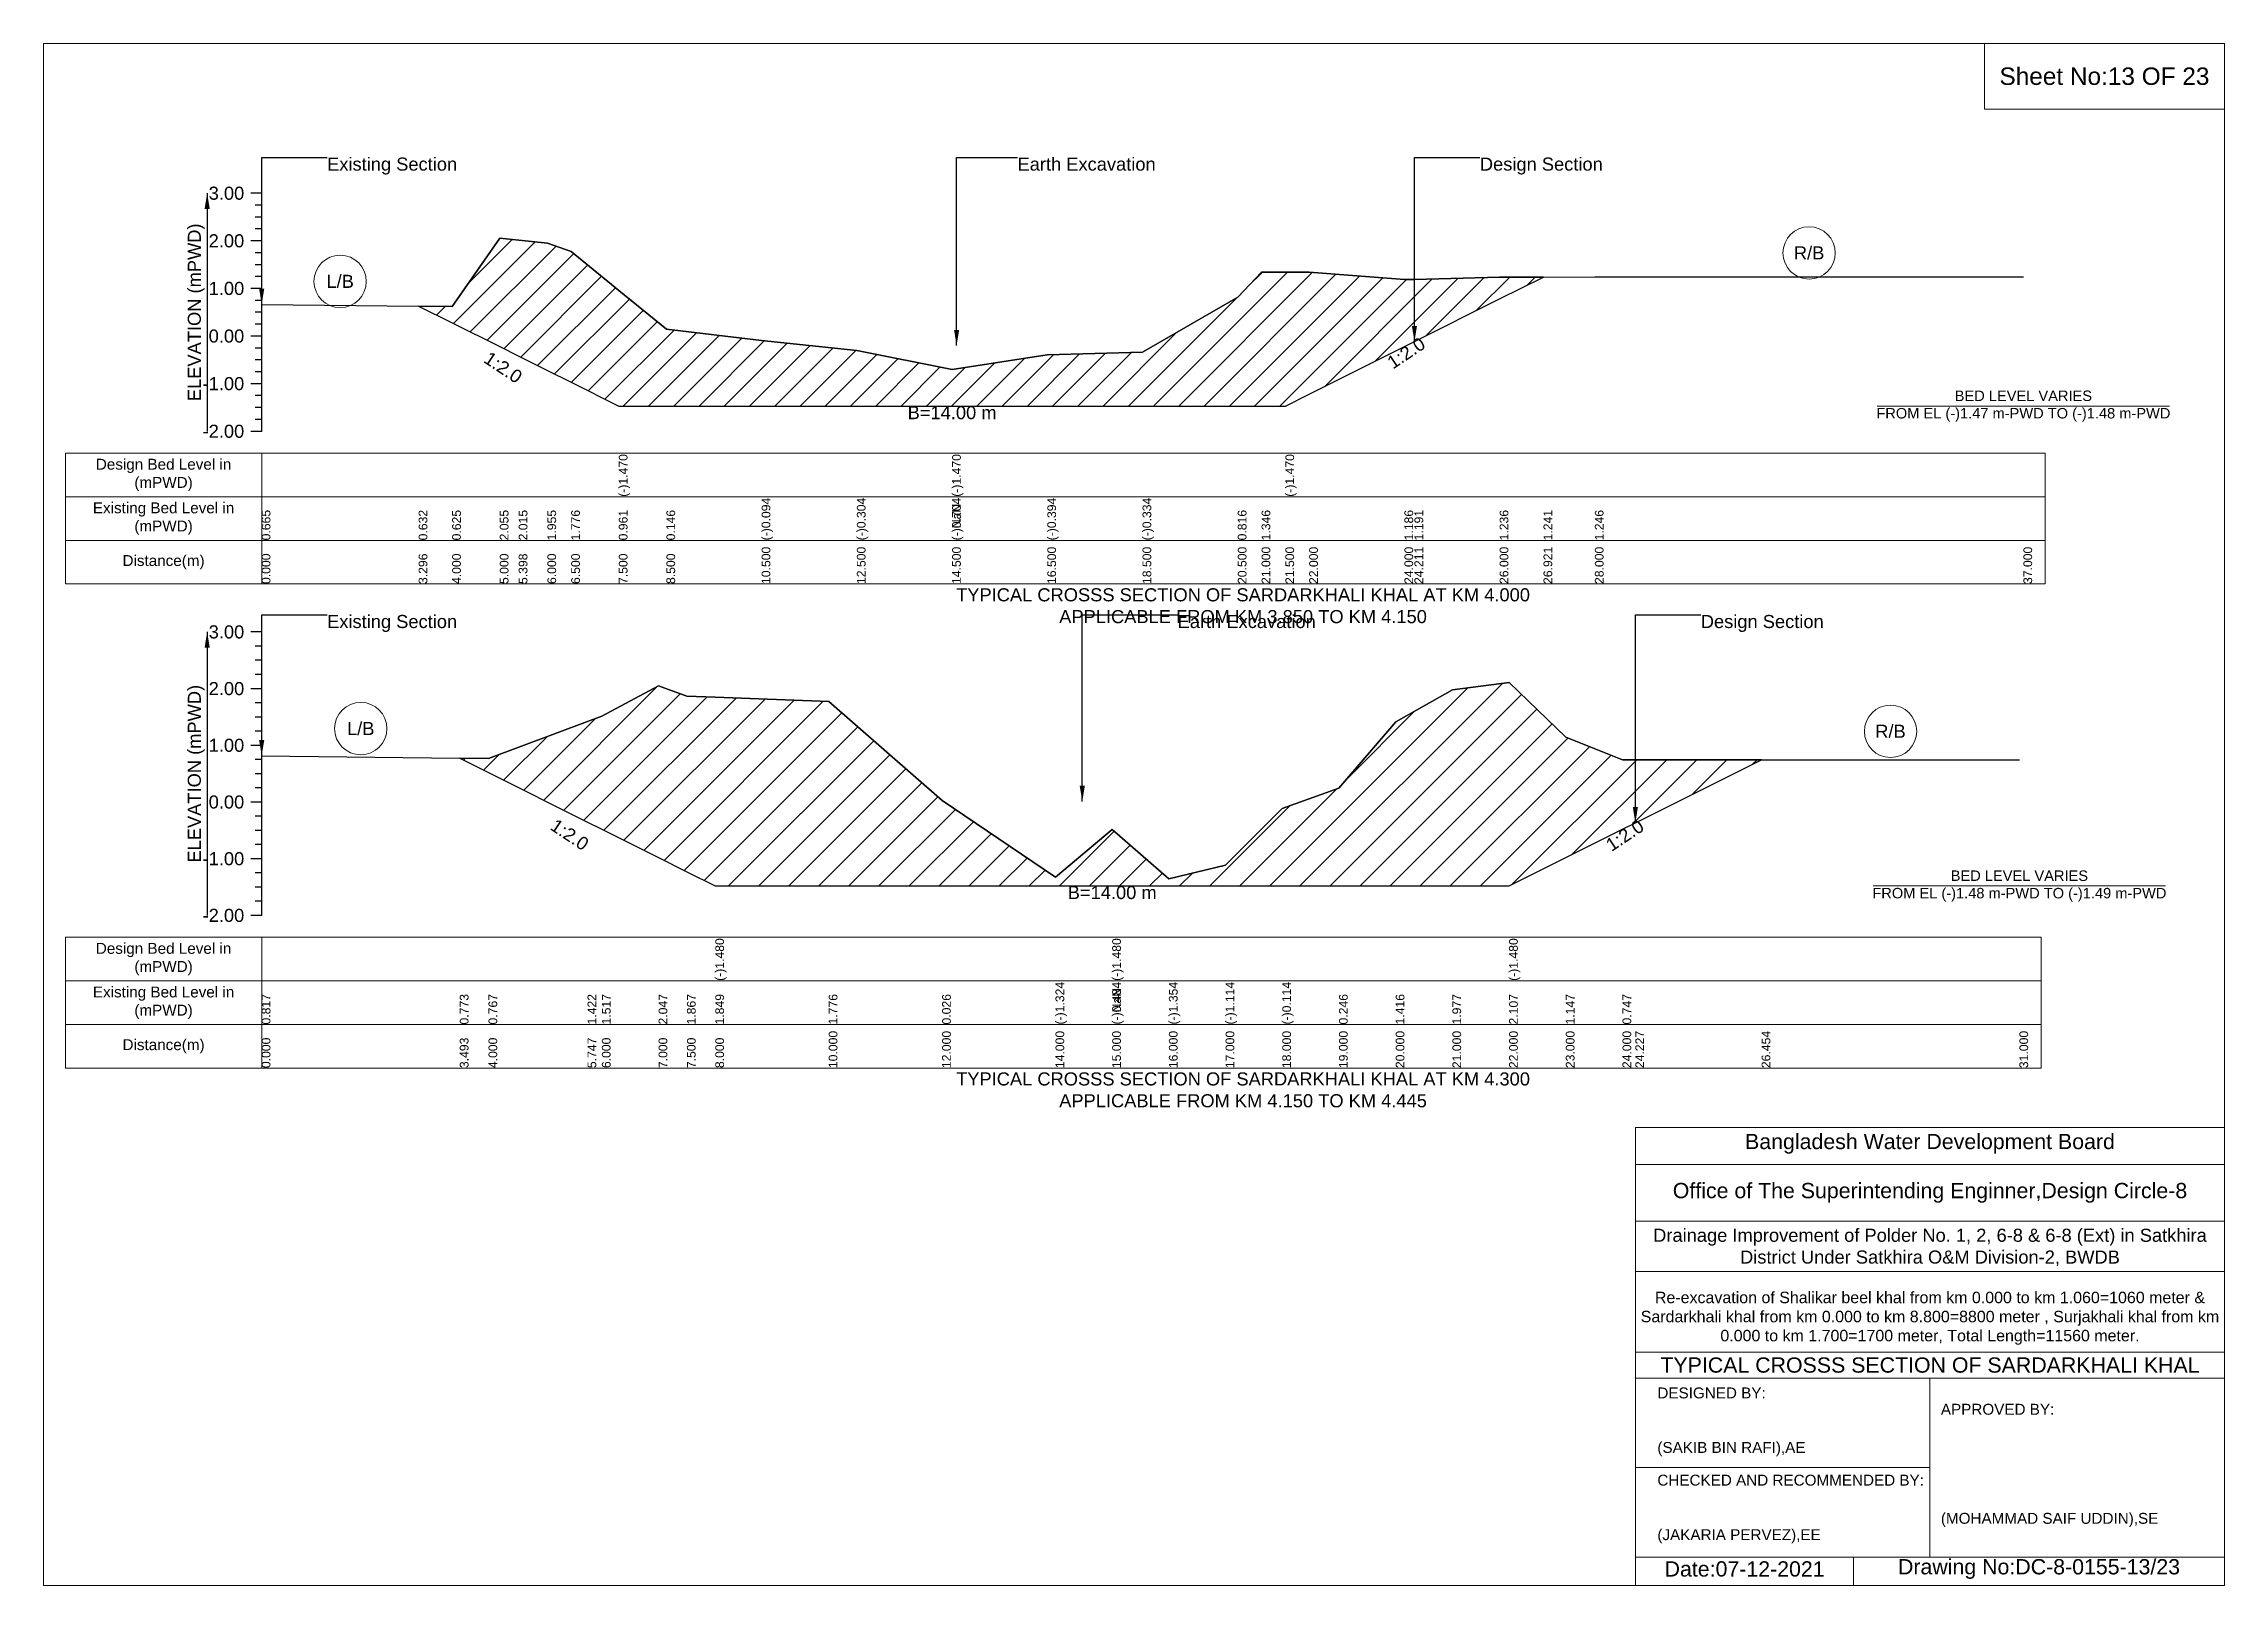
# Model space of a CAD drawing. Header units: inches. Extents: x 93000 to 506000, y -4242 to 0.
# Drawn here: x 220000 to 226000, y -4242 to 0 of the extents above; entities that cross this region are included whole.
import ezdxf

# ---------------------------------------------------------------- set-up
doc = ezdxf.new("R2010")
doc.units = ezdxf.units.IN
doc.header["$LTSCALE"] = 7
doc.header["$MEASUREMENT"] = 0
for name, color, linetype, lineweight in [('Cross section Data Border', 7, 'Continuous', 9), ('Cross Section Labels', 7, 'Continuous', 9), ('Existing_Bed_Level for Xsection', 7, 'Continuous', 25)]:
    doc.layers.add(name, color=color, linetype=linetype, lineweight=lineweight)
doc.styles.get("Standard").update_dxf_attribs({"font": 'arial.ttf'})
doc.dimstyles.get("Standard").update_dxf_attribs({"dimtxt": 0.18, "dimasz": 0.18, "dimexe": 0.18, "dimexo": 0.0625, "dimgap": 0.09, "dimtad": 0, "dimtih": 1, "dimtoh": 1, "dimdec": 4, "dimzin": 0, "dimdsep": 46, "dimtxsty": 'Standard', "dimcen": 0.09, "dimadec": 0, "dimazin": 0, "dimtfac": 1, "dimtdec": 4, "dimtofl": 0, "dimtmove": 0, "dimatfit": 3, "dimfxl": 1, "dimtolj": 1, "dimtzin": 0, "dimarcsym": 0})

msp = doc.modelspace()

# ---------------------------------------------------------------- texts
at = {"layer": 'Cross section Data Border', "char_height": 30, "width": 480, "attachment_point": 5}
for s, insert in [('Design Bed Level in (mPWD)', (220330, -1186.8)), ('Existing Bed Level in (mPWD)', (220330, -1306.8)), ('Distance(m)', (220330, -1426.8)), ('Design Bed Level in (mPWD)', (220330, -2518.8)), ('Existing Bed Level in (mPWD)', (220330, -2638.8)), ('Distance(m)', (220330, -2758.8))]:
    msp.add_mtext(s, dxfattribs=dict(at, insert=insert))
at = {"layer": 'Cross Section Labels'}
for s, insert, char_height, attachment_point in [('Sheet No:13 OF 23', (225670, -90), 48, 5), ('Existing Section', (220780, -313.5), 36, 1), ('Earth Excavation', (222679.5, -313.5), 36, 1), ('Design Section', (223951.6, -313.5), 36, 1), ('R/B', (224857.5, -576), 36, 5), ('L/B', (220815.9, -654.3), 36, 5), ('BED LEVEL VARIES ^JFROM EL (-)1.47 m-PWD TO (-)1.48 m-PWD', (225447, -997.3), 28.8, 5), ('B=14.00 m', (222499.5, -997.3), 36, 2), ('TYPICAL CROSSS SECTION OF SARDARKHALI KHAL AT KM 4.000^JAPPLICABLE FROM KM 3.850 TO KM 4.150', (223300, -1546.8), 36, 5), ('Existing Section', (220780, -1572), 36, 1), ('Earth Excavation', (223120, -1572), 36, 1), ('Design Section', (224559.4, -1572), 36, 1), ('L/B', (220872.5, -1884.7), 36, 5), ('R/B', (225081.4, -1892.2), 36, 5), ('BED LEVEL VARIES ^JFROM EL (-)1.48 m-PWD TO (-)1.49 m-PWD', (225436, -2317.7), 28.8, 5), ('B=14.00 m', (222940, -2317.7), 36, 2), ('TYPICAL CROSSS SECTION OF SARDARKHALI KHAL AT KM 4.300^JAPPLICABLE FROM KM 4.150 TO KM 4.445', (223300, -2878.8), 36, 5), ('Bangladesh Water Development Board', (225190, -3027), 42, 5), ('Office of The Superintending Enginner,Design Circle-8', (225190, -3162), 42, 5)]:
    msp.add_mtext(s, dxfattribs=dict(at, insert=insert, char_height=char_height, attachment_point=attachment_point))
at = {"layer": 'Cross Section Labels', "char_height": 36, "attachment_point": 2}
for insert, rotation in [((223738.8, -836.2), 33.69007), ((221274.4, -876), 326.30993), ((221457.5, -2161.4), 326.30993), ((224340.4, -2163.4), 33.69007)]:
    msp.add_mtext('1:2.0', dxfattribs=dict(at, insert=insert, rotation=rotation))
at = {"layer": 'Cross Section Labels'}
for s, insert, char_height, width, attachment_point in [('Drainage Improvement of Polder No. 1, 2, 6-8 & 6-8 (Ext) in Satkhira District Under Satkhira O&M Division-2, BWDB', (225190, -3312), 36, 1680, 5), ('Re-excavation of Shalikar beel khal from km 0.000 to km 1.060=1060 meter & Sardarkhali khal from km 0.000 to km 8.800=8800 meter , Surjakhali khal from km 0.000 to km 1.700=1700 meter, Total Length=11560 meter.', (225190, -3507), 31.4683, 1620, 5), ('TYPICAL CROSSS SECTION OF SARDARKHALI KHAL', (225190, -3636), 42, 1680, 5), ('DESIGNED BY:^J^J^J(SAKIB BIN RAFI),AE', (224440, -3792), 30, 840, 4), ('APPROVED BY:^J^J^J^J^J^J(MOHAMMAD SAIF UDDIN),SE', (225220, -3912), 30, 840, 4), ('CHECKED AND RECOMMENDED BY:^J^J^J(JAKARIA PERVEZ),EE', (224440, -4032), 30, 840, 4), ('Date:07-12-2021', (224680, -4197), 42, 840, 5), ('Drawing No:DC-8-0155-13/23', (225490, -4197), 42, 1320, 5)]:
    msp.add_mtext(s, dxfattribs=dict(at, insert=insert, char_height=char_height, width=width, attachment_point=attachment_point))
at = {"layer": 'Existing_Bed_Level for Xsection', "char_height": 36, "attachment_point": 6}
for s, insert in [('3.00', (220552, -411.8)), ('2.00', (220552, -542.8)), ('1.00', (220552, -673.8)), ('0.00', (220552, -804.8)), ('-1.00', (220552, -935.8)), ('-2.00', (220552, -1066.8)), ('3.00', (220552, -1618.8)), ('2.00', (220552, -1774.8)), ('1.00', (220552, -1930.8)), ('0.00', (220552, -2086.8)), ('-1.00', (220552, -2242.8)), ('-2.00', (220552, -2398.8))]:
    msp.add_mtext(s, dxfattribs=dict(at, insert=insert))
at = {"layer": 'Existing_Bed_Level for Xsection', "rotation": 90}
for s, insert, char_height, attachment_point in [('ELEVATION (mPWD)', (220420, -739.3), 36, 5), ('(-)1.470', (221582.5, -1246.8), 24, 1), ('(-)1.470', (222499.5, -1246.8), 24, 1), ('(-)1.470', (223416.5, -1246.8), 24, 1), ('(-)0.094', (221975.5, -1366.8), 24, 1), ('(-)0.304', (222237.5, -1366.8), 24, 1), ('(-)0.704', (222499.5, -1366.8), 24, 1), ('(-)0.704', (222499.5, -1366.8), 24, 1), ('(-)0.394', (222761.5, -1366.8), 24, 1), ('(-)0.334', (223023.5, -1366.8), 24, 1), ('0.665', (220600, -1366.8), 24, 1), ('0.632', (221031.8, -1366.8), 24, 1), ('0.625', (221124, -1366.8), 24, 1), ('2.055', (221255, -1366.8), 24, 1), ('2.015', (221307.1, -1366.8), 24, 1), ('1.955', (221386, -1366.8), 24, 1), ('1.776', (221451.5, -1366.8), 24, 1), ('0.961', (221582.5, -1366.8), 24, 1), ('0.961', (221582.5, -1366.8), 24, 1), ('0.961', (221582.5, -1366.8), 24, 1), ('0.146', (221713.5, -1366.8), 24, 1), ('(-)NaN', (222499.5, -1366.8), 24, 1), ('(-)NaN', (222499.5, -1366.8), 24, 1), ('0.816', (223285.5, -1366.8), 24, 1), ('1.346', (223351, -1366.8), 24, 1), ('1.346', (223351, -1366.8), 24, 1), ('1.346', (223351, -1366.8), 24, 1), ('1.346', (223351, -1366.8), 24, 1), ('1.186', (223744, -1366.8), 24, 1), ('1.191', (223771.6, -1366.8), 24, 1), ('1.236', (224006, -1366.8), 24, 1), ('1.241', (224126.7, -1366.8), 24, 1), ('1.246', (224268, -1366.8), 24, 1), ('1.246', (224268, -1366.8), 24, 1), ('0.000', (220600, -1486.8), 24, 1), ('3.296', (221031.8, -1486.8), 24, 1), ('4.000', (221124, -1486.8), 24, 1), ('5.000', (221255, -1486.8), 24, 1), ('5.398', (221307.1, -1486.8), 24, 1), ('6.000', (221386, -1486.8), 24, 1), ('6.500', (221451.5, -1486.8), 24, 1), ('7.500', (221582.5, -1486.8), 24, 1), ('7.500', (221582.5, -1486.8), 24, 1), ('7.500', (221582.5, -1486.8), 24, 1), ('8.500', (221713.5, -1486.8), 24, 1), ('10.500', (221975.5, -1486.8), 24, 1), ('12.500', (222237.5, -1486.8), 24, 1), ('14.500', (222499.5, -1486.8), 24, 1), ('14.500', (222499.5, -1486.8), 24, 1), ('14.500', (222499.5, -1486.8), 24, 1), ('16.500', (222761.5, -1486.8), 24, 1), ('18.500', (223023.5, -1486.8), 24, 1), ('20.500', (223285.5, -1486.8), 24, 1), ('21.000', (223351, -1486.8), 24, 1), ('21.500', (223416.5, -1486.8), 24, 1), ('21.500', (223416.5, -1486.8), 24, 1), ('21.500', (223416.5, -1486.8), 24, 1), ('22.000', (223482, -1486.8), 24, 1), ('24.000', (223744, -1486.8), 24, 1), ('24.211', (223771.6, -1486.8), 24, 1), ('26.000', (224006, -1486.8), 24, 1), ('26.921', (224126.7, -1486.8), 24, 1), ('28.000', (224268, -1486.8), 24, 1), ('37.000', (225447, -1486.8), 24, 1), ('ELEVATION (mPWD)', (220420, -2008.8), 36, 5), ('(-)1.480', (221848, -2578.8), 24, 1), ('(-)1.480', (222940, -2578.8), 24, 1), ('(-)1.480', (224032, -2578.8), 24, 1), ('0.817', (220600, -2698.8), 24, 1), ('0.773', (221145, -2698.8), 24, 1), ('0.767', (221224, -2698.8), 24, 1), ('1.422', (221496.5, -2698.8), 24, 1), ('1.517', (221536, -2698.8), 24, 1), ('2.047', (221692, -2698.8), 24, 1), ('1.867', (221770, -2698.8), 24, 1), ('1.849', (221848, -2698.8), 24, 1), ('1.849', (221848, -2698.8), 24, 1), ('1.849', (221848, -2698.8), 24, 1), ('1.776', (222160, -2698.8), 24, 1), ('0.026', (222472, -2698.8), 24, 1), ('(-)1.324', (222784, -2698.8), 24, 1), ('(-)0.484', (222940, -2698.8), 24, 1), ('(-)0.484', (222940, -2698.8), 24, 1), ('(-)NaN', (222940, -2698.8), 24, 1), ('(-)NaN', (222940, -2698.8), 24, 1), ('(-)1.354', (223096, -2698.8), 24, 1), ('(-)1.114', (223252, -2698.8), 24, 1), ('(-)0.114', (223408, -2698.8), 24, 1), ('0.246', (223564, -2698.8), 24, 1), ('1.416', (223720, -2698.8), 24, 1), ('1.977', (223876, -2698.8), 24, 1), ('2.107', (224032, -2698.8), 24, 1), ('2.107', (224032, -2698.8), 24, 1), ('1.147', (224188, -2698.8), 24, 1), ('0.747', (224344, -2698.8), 24, 1), ('0.747', (224344, -2698.8), 24, 1), ('0.747', (224344, -2698.8), 24, 1), ('0.747', (224344, -2698.8), 24, 1), ('0.000', (220600, -2818.8), 24, 1), ('3.493', (221145, -2818.8), 24, 1), ('4.000', (221224, -2818.8), 24, 1), ('5.747', (221496.5, -2818.8), 24, 1), ('6.000', (221536, -2818.8), 24, 1), ('7.000', (221692, -2818.8), 24, 1), ('7.500', (221770, -2818.8), 24, 1), ('8.000', (221848, -2818.8), 24, 1), ('8.000', (221848, -2818.8), 24, 1), ('8.000', (221848, -2818.8), 24, 1), ('10.000', (222160, -2818.8), 24, 1), ('12.000', (222472, -2818.8), 24, 1), ('14.000', (222784, -2818.8), 24, 1), ('15.000', (222940, -2818.8), 24, 1), ('15.000', (222940, -2818.8), 24, 1), ('15.000', (222940, -2818.8), 24, 1), ('16.000', (223096, -2818.8), 24, 1), ('17.000', (223252, -2818.8), 24, 1), ('18.000', (223408, -2818.8), 24, 1), ('19.000', (223564, -2818.8), 24, 1), ('20.000', (223720, -2818.8), 24, 1), ('21.000', (223876, -2818.8), 24, 1), ('22.000', (224032, -2818.8), 24, 1), ('22.000', (224032, -2818.8), 24, 1), ('22.000', (224032, -2818.8), 24, 1), ('23.000', (224188, -2818.8), 24, 1), ('24.000', (224344, -2818.8), 24, 1), ('24.227', (224379.4, -2818.8), 24, 1), ('26.454', (224726.8, -2818.8), 24, 1), ('31.000', (225436, -2818.8), 24, 1)]:
    msp.add_mtext(s, dxfattribs=dict(at, insert=insert, char_height=char_height, attachment_point=attachment_point))

# ---------------------------------------------------------------- hatches: boundary and pattern name
at = {"layer": 'Existing_Bed_Level for Xsection'}
h = msp.add_hatch(dxfattribs=at)
h.set_pattern_fill('ANSI31', color=256, scale=393, style=0)
h.paths.add_polyline_path([(221031.8, -722), (221124, -768.1), (221255, -833.6), (221307.1, -859.7), (221386, -899.1), (221451.5, -931.8), (221582.5, -997.3), (221713.5, -997.3), (221975.5, -997.3), (222237.5, -997.3), (222499.5, -997.3), (222761.5, -997.3), (223023.5, -997.3), (223285.5, -997.3), (223351, -997.3), (223416.5, -997.3), (223482, -964.6), (223744, -833.6), (223771.6, -819.8), (224006, -702.6), (224126.7, -642.3), (224006, -642.9), (223771.6, -648.7), (223744, -649.4), (223482, -628.5), (223416.5, -628.5), (223351, -628.5), (223285.5, -697.9), (223023.5, -848.5), (222761.5, -856.4), (222499.5, -897), (222237.5, -844.6), (221975.5, -817.1), (221713.5, -785.6), (221582.5, -678.9), (221451.5, -572.1), (221386, -548.7), (221307.1, -540.8), (221255, -535.6), (221124, -722.9)])
h = msp.add_hatch(dxfattribs=at)
h.set_pattern_fill('ANSI31', color=256, scale=468, style=0)
h.paths.add_polyline_path([(221145, -1966.1), (221224, -2005.7), (221496.5, -2141.9), (221536, -2161.7), (221692, -2239.7), (221770, -2278.7), (221848, -2317.7), (222160, -2317.7), (222472, -2317.7), (222784, -2317.7), (222940, -2317.7), (223096, -2317.7), (223252, -2317.7), (223408, -2317.7), (223564, -2317.7), (223720, -2317.7), (223876, -2317.7), (224032, -2317.7), (224188, -2239.7), (224344, -2161.7), (224379.4, -2143.9), (224726.8, -1970.2), (224379.4, -1970.2), (224344, -1970.2), (224188, -1907.8), (224032, -1758.1), (223876, -1778.4), (223720, -1865.9), (223564, -2048.4), (223408, -2104.6), (223252, -2260.6), (223096, -2298), (222940, -2162.3), (222784, -2293.3), (222472, -2082.7), (222160, -1809.7), (221848, -1798.4), (221770, -1795.5), (221692, -1767.4), (221536, -1850.1), (221496.5, -1864.9), (221224, -1967.1)])

# ---------------------------------------------------------------- linework, layer by layer
at = {"layer": 'Cross section Data Border'}
for points in [[(220060, -1126.8), (225507, -1126.8), (225507, -1486.8), (220060, -1486.8)], [(220060, -2458.8), (225496, -2458.8), (225496, -2818.8), (220060, -2818.8)]]:
    msp.add_lwpolyline(points, close=True, dxfattribs=at)
for points in [[(220600, -1126.8), (220600, -1486.8)], [(220060, -1246.8), (225507, -1246.8)], [(220060, -1366.8), (225507, -1366.8)], [(220600, -2458.8), (220600, -2818.8)], [(220060, -2578.8), (225496, -2578.8)], [(220060, -2698.8), (225496, -2698.8)]]:
    msp.add_lwpolyline(points, dxfattribs=at)
at = {"layer": 'Cross Section Labels'}
for points in [[(220000, 0), (226000, 0), (226000, -4242), (220000, -4242)], [(225340, 0), (226000, 0), (226000, -180), (225340, -180)]]:
    msp.add_lwpolyline(points, close=True, dxfattribs=at)
for points in [[(225045.1, -997.3), (225848.9, -997.3)], [(225034.1, -2317.7), (225837.9, -2317.7)], [(224380, -4242), (224380, -2982), (226000, -2982)], [(224380, -3084), (226000, -3084)], [(224380, -3240), (226000, -3240)], [(224380, -3378), (226000, -3378)], [(224380, -3600), (226000, -3600)], [(224380, -3672), (226000, -3672)], [(225190, -3672), (225190, -4164)], [(224380, -3918), (225190, -3918)], [(224380, -4164), (226000, -4164)], [(224980, -4164), (224980, -4242)]]:
    msp.add_lwpolyline(points, dxfattribs=at)
for centre in [(224857.5, -576), (220815.9, -654.3), (220872.5, -1884.7), (225081.4, -1892.2)]:
    msp.add_circle(centre, 72, dxfattribs=at)
at = {"layer": 'Existing_Bed_Level for Xsection'}
for points in [[(220600, -411.8), (220570, -411.8)], [(220600, -1066.8), (220600, -935.8), (220600, -804.8), (220600, -673.8), (220600, -542.8), (220600, -411.8)], [(220600, -444.5), (220582, -444.5)], [(220600, -477.3), (220582, -477.3)], [(220600, -510), (220582, -510)], [(220600, -717.7), (221031.8, -722), (221124, -722.9), (221255, -535.6), (221307.1, -540.8), (221386, -548.7), (221451.5, -572.1), (221582.5, -678.9), (221582.5, -678.9), (221713.5, -785.6), (221975.5, -817.1), (222237.5, -844.6), (222499.5, -897), (222499.5, -897), (222761.5, -856.4), (223023.5, -848.5), (223285.5, -697.9), (223351, -628.5), (223416.5, -628.5), (223416.5, -628.5), (223482, -628.5), (223744, -649.4), (223771.6, -648.7), (224006, -642.9), (224126.7, -642.3), (224268, -641.5), (225447, -641.5)], [(220600, -542.8), (220570, -542.8)], [(220600, -575.5), (220582, -575.5)], [(220600, -608.3), (220582, -608.3)], [(220600, -641), (220582, -641)], [(220600, -673.8), (220570, -673.8)], [(220600, -706.5), (220582, -706.5)], [(220600, -739.3), (220582, -739.3)], [(220600, -772), (220582, -772)], [(220600, -804.8), (220570, -804.8)], [(220600, -837.5), (220582, -837.5)], [(220600, -870.3), (220582, -870.3)], [(220600, -935.8), (220570, -935.8)], [(220600, -903), (220582, -903)], [(220600, -968.5), (220582, -968.5)], [(220600, -1001.3), (220582, -1001.3)], [(220600, -1066.8), (220570, -1066.8)], [(220600, -1034), (220582, -1034)], [(220600, -1618.8), (220570, -1618.8)], [(220600, -2398.8), (220600, -2242.8), (220600, -2086.8), (220600, -1930.8), (220600, -1774.8), (220600, -1618.8)], [(220600, -1657.8), (220582, -1657.8)], [(220600, -1696.8), (220582, -1696.8)], [(220600, -1735.8), (220582, -1735.8)], [(220600, -1774.8), (220570, -1774.8)], [(220600, -1959.3), (221145, -1966.1), (221224, -1967.1), (221496.5, -1864.9), (221536, -1850.1), (221692, -1767.4), (221770, -1795.5), (221848, -1798.4), (221848, -1798.4), (222160, -1809.7), (222472, -2082.7), (222784, -2293.3), (222940, -2162.3), (222940, -2162.3), (223096, -2298), (223252, -2260.6), (223408, -2104.6), (223564, -2048.4), (223720, -1865.9), (223876, -1778.4), (224032, -1758.1), (224032, -1758.1), (224188, -1907.8), (224344, -1970.2), (224379.4, -1970.2), (224726.8, -1970.2), (225436, -1970.2)], [(220600, -1813.8), (220582, -1813.8)], [(220600, -1852.8), (220582, -1852.8)], [(220600, -1891.8), (220582, -1891.8)], [(220600, -1930.8), (220570, -1930.8)], [(220600, -1969.8), (220582, -1969.8)], [(220600, -2008.8), (220582, -2008.8)], [(220600, -2086.8), (220570, -2086.8)], [(220600, -2047.8), (220582, -2047.8)], [(220600, -2125.8), (220582, -2125.8)], [(220600, -2164.8), (220582, -2164.8)], [(220600, -2203.8), (220582, -2203.8)], [(220600, -2242.8), (220570, -2242.8)], [(220600, -2281.8), (220582, -2281.8)], [(220600, -2320.8), (220582, -2320.8)], [(220600, -2398.8), (220570, -2398.8)], [(220600, -2359.8), (220582, -2359.8)]]:
    msp.add_lwpolyline(points, dxfattribs=at)
for points in [[(221031.8, -722), (221031.8, -722), (221124, -768.1), (221255, -833.6), (221307.1, -859.7), (221386, -899.1), (221451.5, -931.8), (221582.5, -997.3), (221582.5, -997.3), (221713.5, -997.3), (221975.5, -997.3), (222237.5, -997.3), (222499.5, -997.3), (222499.5, -997.3), (222761.5, -997.3), (223023.5, -997.3), (223285.5, -997.3), (223351, -997.3), (223416.5, -997.3), (223416.5, -997.3), (223482, -964.6), (223744, -833.6), (223771.6, -819.8), (224006, -702.6), (224126.7, -642.3), (224006, -642.9), (223771.6, -648.7), (223744, -649.4), (223482, -628.5), (223416.5, -628.5), (223416.5, -628.5), (223351, -628.5), (223285.5, -697.9), (223023.5, -848.5), (222761.5, -856.4), (222499.5, -897), (222499.5, -897), (222237.5, -844.6), (221975.5, -817.1), (221713.5, -785.6), (221582.5, -678.9), (221582.5, -678.9), (221451.5, -572.1), (221386, -548.7), (221307.1, -540.8), (221255, -535.6), (221124, -722.9), (221031.8, -722)], [(221145, -1966.1), (221224, -2005.7), (221496.5, -2141.9), (221536, -2161.7), (221692, -2239.7), (221770, -2278.7), (221848, -2317.7), (221848, -2317.7), (222160, -2317.7), (222472, -2317.7), (222784, -2317.7), (222940, -2317.7), (222940, -2317.7), (223096, -2317.7), (223252, -2317.7), (223408, -2317.7), (223564, -2317.7), (223720, -2317.7), (223876, -2317.7), (224032, -2317.7), (224032, -2317.7), (224188, -2239.7), (224344, -2161.7), (224379.4, -2143.9), (224726.8, -1970.2), (224379.4, -1970.2), (224344, -1970.2), (224188, -1907.8), (224032, -1758.1), (224032, -1758.1), (223876, -1778.4), (223720, -1865.9), (223564, -2048.4), (223408, -2104.6), (223252, -2260.6), (223096, -2298), (222940, -2162.3), (222940, -2162.3), (222784, -2293.3), (222472, -2082.7), (222160, -1809.7), (221848, -1798.4), (221848, -1798.4), (221770, -1795.5), (221692, -1767.4), (221536, -1850.1), (221496.5, -1864.9), (221224, -1967.1)]]:
    msp.add_lwpolyline(points, close=True, dxfattribs=at)

msp.set_redraw_order([(e.dxf.handle, doc.entitydb.next_handle()) for e in msp.query("TEXT MTEXT ATTDEF DIMENSION ARC_DIMENSION")])  # texts and dimensions are drawn at this point

# ---------------------------------------------------------------- leaders
at = {"layer": 'Cross Section Labels', "annotation_type": 0, "has_hookline": 1, "hookline_direction": 0}
for points, text_width in [([(220600, -717.7), (220600, -313.5), (220779.9, -313.5)], 350.4), ([(222511.9, -830.7), (222511.9, -313.5), (222679.4, -313.5)], 372.7), ([(223771.6, -819.8), (223771.6, -313.5), (223951.5, -313.5)], 330.9), ([(220600, -1959.3), (220600, -1572), (220779.9, -1572)], 350.4), ([(222857.7, -2085.2), (222857.7, -1572), (223119.9, -1572)], 372.7), ([(224379.4, -2143.9), (224379.4, -1572), (224559.3, -1572)], 330.9)]:
    msp.add_leader(points, dimstyle='Standard', override={"dimasz": 43.2}, dxfattribs=dict(at, text_width=text_width))
at = {"layer": 'Existing_Bed_Level for Xsection'}
for points in [[(220450, -411.8), (220450, -1066.8)], [(220450, -1618.8), (220450, -2398.8)]]:
    msp.add_leader(points, dimstyle='Standard', override={"dimasz": 43.2}, dxfattribs=at)

doc.saveas('drawing.dxf')
